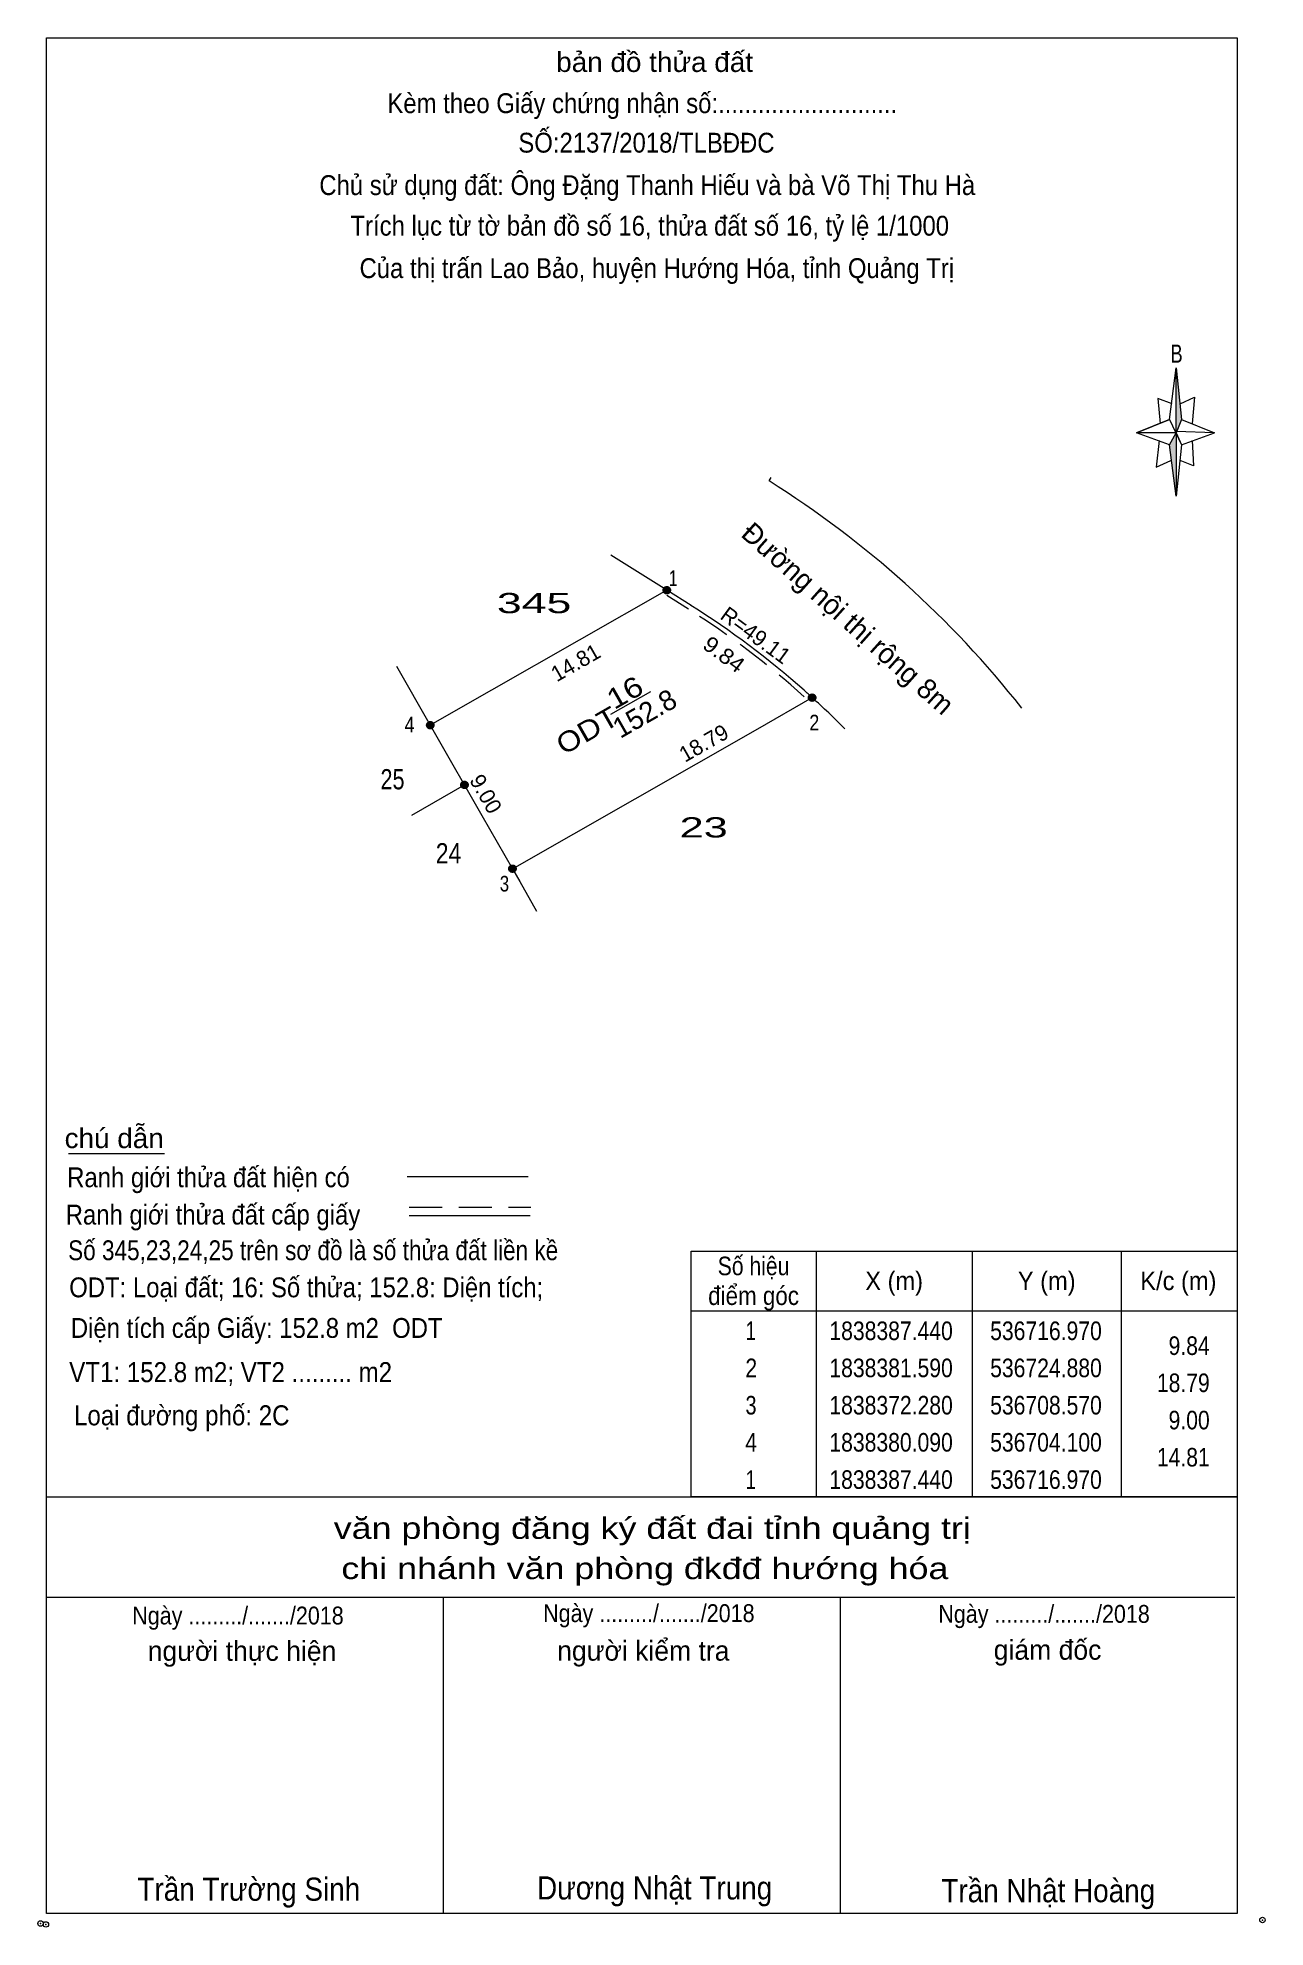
# Model space of a CAD drawing. Header units: metres. Extents: x 536683 to 537261, y 1838315 to 1838460.
# Drawn here: x 536682.7 to 536749.5, y 1838314.7 to 1838417.5 of the extents above; entities that cross this region are included whole.
import ezdxf
from ezdxf.enums import TextEntityAlignment as Align

# ---------------------------------------------------------------- set-up
doc = ezdxf.new("R2010")
doc.units = ezdxf.units.M
doc.header["$LTSCALE"] = 0.6
doc.header["$PDMODE"] = 32
doc.header["$PDSIZE"] = 0.3
doc.linetypes.add('MEDIUM_DASHED', pattern=[4.5, 3, -1.5])
doc.linetypes.add('SHORT_DASHED', pattern=[2.7, 1.5, -1.2])
for name, color, linetype, lineweight in [('10', 7, 'Continuous', 13), ('17', 7, 'Continuous', 13), ('2', 7, 'SHORT_DASHED', 13), ('5', 7, 'Continuous', 13), ('6', 7, 'Continuous', 13), ('63', 7, 'Continuous', 13)]:
    doc.layers.add(name, color=color, linetype=linetype, lineweight=lineweight)
doc.layers.add('13', color=7, linetype='Continuous')

msp = doc.modelspace()

# ---------------------------------------------------------------- texts
at = {"layer": '13'}
for s, width, p in [('345', 1.65, (536709.75, 1838386.19)), ('25', 0.8, (536702.045, 1838376.6)), ('23', 1.6, (536718.98, 1838373.98)), ('24', 0.85, (536705.095, 1838372.57))]:
    msp.add_text(s, height=1.1, dxfattribs=dict(at, width=width)).set_placement(p, align=Align.CENTER)
at = {"layer": '2'}
for s, width, p in [('16', 1.2, (536714.11, 1838380.91)), ('ODT', 1.15, (536711.36, 1838378.44))]:
    msp.add_text(s, height=1.1, rotation=29.732, dxfattribs=dict(at, width=width)).set_placement(p)
msp.add_text('152.8', height=1.1, rotation=29.732, dxfattribs=at).set_placement((536714.44, 1838379.34))
at = {"layer": '5'}
for s, height, width, p in [('bản đồ thửa đất', 1.08, 1.05, (536716.31, 1838415.65)), ('Kèm theo Giấy chứng nhận số:...........................', 1.08, 0.9, (536715.64, 1838413.41)), ('SỐ:2137/2018/TLBĐĐC', 1.08, 0.9, (536715.865, 1838411.26)), ('Chủ sử dụng đất: Ông Đặng Thanh Hiếu và bà Võ Thị Thu Hà', 1.08, 0.9, (536715.91, 1838408.95)), ('Trích lục từ tờ bản đồ số 16, thửa đất số 16, tỷ lệ 1/1000 ', 1.08, 0.9, (536716.225, 1838406.74)), ('Của thị trấn Lao Bảo, huyện Hướng Hóa, tỉnh Quảng Trị', 1.08, 0.9, (536716.43, 1838404.43)), ('B', 0.9919, 0.75, (536744.715, 1838399.82)), ('văn phòng đăng ký đất đai tỉnh quảng trị', 1.166, 1.25, (536716.185, 1838335.8)), ('chi nhánh văn phòng đkđđ hướng hóa', 1.166, 1.25, (536715.78, 1838333.61)), ('Ngày ........./......./2018', 0.972, 0.9, (536693.635, 1838331.14)), ('Ngày ........./......./2018', 0.972, 0.9, (536715.995, 1838331.27)), ('Ngày ........./......./2018', 0.972, 0.9, (536737.505, 1838331.23)), ('Trần Trường Sinh', 1.26, 0.9, (536694.225, 1838316.1)), ('Dương Nhật Trung', 1.26, 0.9, (536716.31, 1838316.17)), ('Trần Nhật Hoàng', 1.26, 0.9, (536737.735, 1838316.02))]:
    msp.add_text(s, height=height, dxfattribs=dict(at, width=width)).set_placement(p, align=Align.CENTER)
for s, p in [('người thực hiện', (536693.855, 1838329.16)), ('người kiểm tra', (536715.695, 1838329.17)), ('giám đốc', (536737.695, 1838329.22))]:
    msp.add_text(s, height=1.08, dxfattribs=at).set_placement(p, align=Align.CENTER)
at = {"layer": '6'}
for s, height, width, p in [('chú dẫn', 1.08, 1.05, (536684.2, 1838357.07)), ('Ranh giới thửa đất hiện có ', 1.08, 0.9, (536684.34, 1838354.94)), ('Ranh giới thửa đất cấp giấy', 1.08, 0.9, (536684.26, 1838352.91)), ('Số 345,23,24,25 trên sơ đồ là số thửa đất liền kề', 1.08, 0.85, (536684.39, 1838350.97)), ('ODT: Loại đất; 16: Số thửa; 152.8: Diện tích;', 1.08, 0.9, (536684.45, 1838348.95)), ('Diện tích cấp Giấy: 152.8 m2  ODT', 1.08, 0.9, (536684.54, 1838346.74)), ('VT1: 152.8 m2; VT2 ......... m2', 1.09, 0.9, (536684.45, 1838344.33)), ('Loại đường phố: 2C', 1.09, 0.9, (536684.71, 1838341.98))]:
    msp.add_text(s, height=height, dxfattribs=dict(at, width=width)).set_placement(p)
at = {"layer": '63'}
for s, height, rotation, p in [('Đường nội thị rộng 8m', 1.1, 318.299, (536726.4641, 1838385.4918)), ('R=49.11', 0.85, 323.801, (536721.559, 1838384.6453)), ('14.81', 0.85, 29.73, (536712.2192, 1838383.1277)), ('18.79', 0.85, 29.718, (536719.1943, 1838378.7474)), ('9.00', 0.85, 299.784, (536706.7546, 1838376.1411))]:
    msp.add_text(s, height=height, rotation=rotation, dxfattribs=at).set_placement(p, align=Align.CENTER)
for s, height, width, p in [(' 1', 0.85, 0.75, (536717.56, 1838387.67)), (' 4', 0.85, 0.85, (536703.24, 1838379.7)), (' 2', 0.85, 0.85, (536725.27, 1838379.81)), (' 3', 0.85, 0.8, (536708.39, 1838371.04)), ('9.84', 1.012, 0.85, (536746.52, 1838345.81)), ('18.79', 1.01, 0.85, (536746.52, 1838343.79)), ('9.00', 1.012, 0.85, (536746.52, 1838341.76)), ('14.81', 1.01, 0.85, (536746.52, 1838339.74))]:
    msp.add_text(s, height=height, dxfattribs=dict(at, width=width)).set_placement(p, align=Align.RIGHT)
at = {"layer": '63', "width": 1.1}
msp.add_text('9.84', height=0.85, rotation=323.514, dxfattribs=at).set_placement((536719.8323, 1838383.604), align=Align.CENTER)
at = {"layer": '63'}
for s, width, p in [('Số hiệu', 0.85, (536721.695, 1838350.15)), ('X (m)', 0.95, (536729.345, 1838349.34)), ('Y (m)', 0.95, (536737.65, 1838349.34)), ('K/c (m)', 0.95, (536744.815, 1838349.34)), ('điểm góc', 0.9, (536721.695, 1838348.53)), (' 1', 0.75, (536721.4, 1838346.62)), ('1838387.440', 0.85, (536729.18, 1838346.62)), ('536716.970', 0.85, (536737.61, 1838346.62)), (' 2', 0.85, (536721.41, 1838344.6)), ('1838381.590', 0.85, (536729.18, 1838344.6)), ('536724.880', 0.85, (536737.61, 1838344.6)), (' 3', 0.8, (536721.405, 1838342.57)), ('1838372.280', 0.85, (536729.18, 1838342.57)), ('536708.570', 0.85, (536737.61, 1838342.57)), (' 4', 0.85, (536721.405, 1838340.55)), ('1838380.090', 0.85, (536729.18, 1838340.55)), ('536704.100', 0.85, (536737.61, 1838340.55)), (' 1', 0.75, (536721.4, 1838338.52)), ('1838387.440', 0.85, (536729.18, 1838338.52)), ('536716.970', 0.85, (536737.61, 1838338.52))]:
    msp.add_text(s, height=1.012, dxfattribs=dict(at, width=width)).set_placement(p, align=Align.CENTER)

# ---------------------------------------------------------------- hatches: boundary and pattern name
at = {"layer": '5'}
for points in [[(536744.69, 1838399.54), (536744.98, 1838396.73), (536744.69, 1838396.01)], [(536744.69, 1838396.01), (536744.69, 1838392.55), (536744.33, 1838395.36)]]:
    msp.add_hatch(color=256, dxfattribs=at).paths.add_polyline_path(points)
at = {"layer": '63'}
for points in [[(536717.17, 1838387.44, 1), (536716.77, 1838387.44, 1)], [(536725.08, 1838381.59, 1), (536724.68, 1838381.59, 1)], [(536704.3, 1838380.09, 1), (536703.9, 1838380.09, 1)], [(536706.16, 1838376.84, 1), (536705.76, 1838376.84, 1)], [(536708.77, 1838372.28, 1), (536708.37, 1838372.28, 1)]]:
    msp.add_hatch(color=256, dxfattribs=at).paths.add_polyline_path(points)

# ---------------------------------------------------------------- linework, layer by layer
at = {"layer": '10'}
msp.add_line((536703.1, 1838375.2), (536705.96, 1838376.84), dxfattribs=at)
at = {"layer": '17'}
msp.add_line((536684.42, 1838356.78), (536689.63, 1838356.78), dxfattribs=at)
at = {"layer": '2', "linetype": 'Continuous'}
for p, q in [((536722.54, 1838393.39), (536722.65, 1838393.57)), ((536722.54, 1838393.39), (536722.65, 1838393.57)), ((536716.97, 1838387.44), (536713.93, 1838389.34)), ((536716.97, 1838387.44), (536707.43, 1838381.99)), ((536718.29, 1838386.61), (536716.97, 1838387.44)), ((536707.43, 1838381.99), (536704.1, 1838380.09)), ((536721.92, 1838379.9), (536724.88, 1838381.59)), ((536721.92, 1838379.9), (536724.88, 1838381.59)), ((536721.92, 1838379.9), (536724.88, 1838381.59)), ((536721.92, 1838379.9), (536724.88, 1838381.59)), ((536721.92, 1838379.9), (536724.88, 1838381.59)), ((536721.92, 1838379.9), (536724.88, 1838381.59)), ((536708.57, 1838372.28), (536708.97, 1838371.58)), ((536708.97, 1838371.58), (536709.89, 1838369.96))]:
    msp.add_line(p, q, dxfattribs=at)
at = {"layer": '2', "linetype": 'MEDIUM_DASHED'}
msp.add_line((536718.16, 1838386.4), (536716.97, 1838387.15), dxfattribs=at)
at = {"layer": '2', "linetype": 'Continuous'}
for points in [[(536702.27, 1838383.3), (536704.1, 1838380.09), (536704.32, 1838380.22)], [(536704.1, 1838380.09), (536704.32, 1838379.71), (536706.91, 1838375.18)], [(536706.91, 1838375.18), (536708.57, 1838372.28), (536721.92, 1838379.9)]]:
    msp.add_lwpolyline(points, dxfattribs=at)
for centre, radius, start, end in [((536693.851, 1838347.6348), 54, 38.19747, 57.91335), ((536693.851, 1838347.6348), 54, 38.19747, 57.91335), ((536693.851, 1838347.6348), 54, 38.19747, 57.91335), ((536693.851, 1838347.6348), 54, 38.19747, 57.91335), ((536693.851, 1838347.6348), 46, 48.3185, 57.91335), ((536693.851, 1838347.6348), 46, 47.57952, 48.3185), ((536693.851, 1838347.6348), 46, 47.57952, 48.3185), ((536693.851, 1838347.6348), 46, 47.57952, 48.3185), ((536693.851, 1838347.6348), 46, 47.57952, 48.3185), ((536698.3104, 1838351.7601), 39.947, 44.7835, 48.30841)]:
    msp.add_arc(centre, radius, start, end, dxfattribs=at)
at = {"layer": '2', "linetype": 'MEDIUM_DASHED'}
msp.add_arc((536693.851, 1838347.6348), 45.75, 48.01299, 57.91335, dxfattribs=at)
at = {"layer": '5'}
for p, q in [((536744.33, 1838396.73), (536744.69, 1838399.54)), ((536744.98, 1838396.73), (536746.78, 1838396.01)), ((536744.33, 1838395.36), (536742.53, 1838396.01)), ((536745.56, 1838395.58), (536745.63, 1838394.21)), ((536744.98, 1838395.36), (536744.69, 1838392.55)), ((536745.63, 1838394.21), (536744.91, 1838394.5)), ((536683.22, 1838338.09), (536748.02, 1838338.09)), ((536683.22, 1838332.62), (536747.88, 1838332.62)), ((536683.22, 1838332.62), (536747.88, 1838332.62)), ((536683.22, 1838332.62), (536747.88, 1838332.62)), ((536704.82, 1838315.41), (536704.82, 1838332.62)), ((536726.42, 1838315.41), (536726.42, 1838332.62))]:
    msp.add_line(p, q, dxfattribs=at)
for points in [[(536683.22, 1838417.51), (536748.02, 1838417.51), (536748.02, 1838315.41), (536683.22, 1838315.41)], [(536744.69, 1838399.54), (536744.98, 1838396.73), (536744.69, 1838396.01)], [(536744.69, 1838396.01), (536742.53, 1838396.01), (536744.33, 1838396.73), (536744.98, 1838395.36), (536746.78, 1838396.01), (536744.69, 1838396.08)], [(536744.69, 1838396.01), (536744.69, 1838392.55), (536744.33, 1838395.36)]]:
    msp.add_lwpolyline(points, close=True, dxfattribs=at)
for points in [[(536744.48, 1838397.59), (536743.69, 1838397.88), (536743.83, 1838396.51)], [(536744.91, 1838397.59), (536745.7, 1838397.95), (536745.56, 1838396.51)], [(536744.69, 1838396.01), (536744.33, 1838396.73), (536742.53, 1838396.01)], [(536743.76, 1838395.58), (536743.61, 1838394.14), (536744.41, 1838394.5)], [(536744.69, 1838396.01), (536744.98, 1838395.36), (536746.78, 1838396.01)], [(536748.02, 1838315.41), (536683.22, 1838315.41), (536683.22, 1838332.62)]]:
    msp.add_lwpolyline(points, dxfattribs=at)
for p in [(536682.89, 1838314.86), (536683.18, 1838314.81)]:
    msp.add_point(p, dxfattribs=at)
at = {"layer": '6'}
for p, q in [((536702.85, 1838355.52), (536709.43, 1838355.52)), ((536702.95, 1838353.41), (536709.53, 1838353.41))]:
    msp.add_line(p, q, dxfattribs=at)
at = {"layer": '6', "linetype": 'MEDIUM_DASHED'}
msp.add_line((536702.95, 1838353.86), (536709.58, 1838353.86), dxfattribs=at)
at = {"layer": '6'}
msp.add_point((536749.39, 1838315.05), dxfattribs=at)
at = {"layer": '63'}
for p, q in [((536713.93, 1838380.69), (536716.11, 1838381.93)), ((536725.1, 1838351.46), (536725.1, 1838338.09)), ((536733.6, 1838351.46), (536733.6, 1838338.09)), ((536741.7, 1838351.46), (536741.7, 1838338.09)), ((536718.29, 1838348.22), (536748.02, 1838348.22))]:
    msp.add_line(p, q, dxfattribs=at)
msp.add_lwpolyline([(536718.29, 1838351.46), (536748.02, 1838351.46), (536748.02, 1838338.09), (536718.29, 1838338.09)], close=True, dxfattribs=at)
at = {"layer": '63', "linetype": 'MEDIUM_DASHED'}
for centre in [(536716.97, 1838387.44), (536724.88, 1838381.59), (536704.1, 1838380.09), (536705.96, 1838376.84), (536708.57, 1838372.28)]:
    msp.add_circle(centre, 0.2, dxfattribs=at)

msp.set_redraw_order([(e.dxf.handle, doc.entitydb.next_handle()) for e in msp.query("TEXT MTEXT ATTDEF DIMENSION ARC_DIMENSION")])  # texts and dimensions are drawn at this point

doc.saveas('drawing.dxf')
